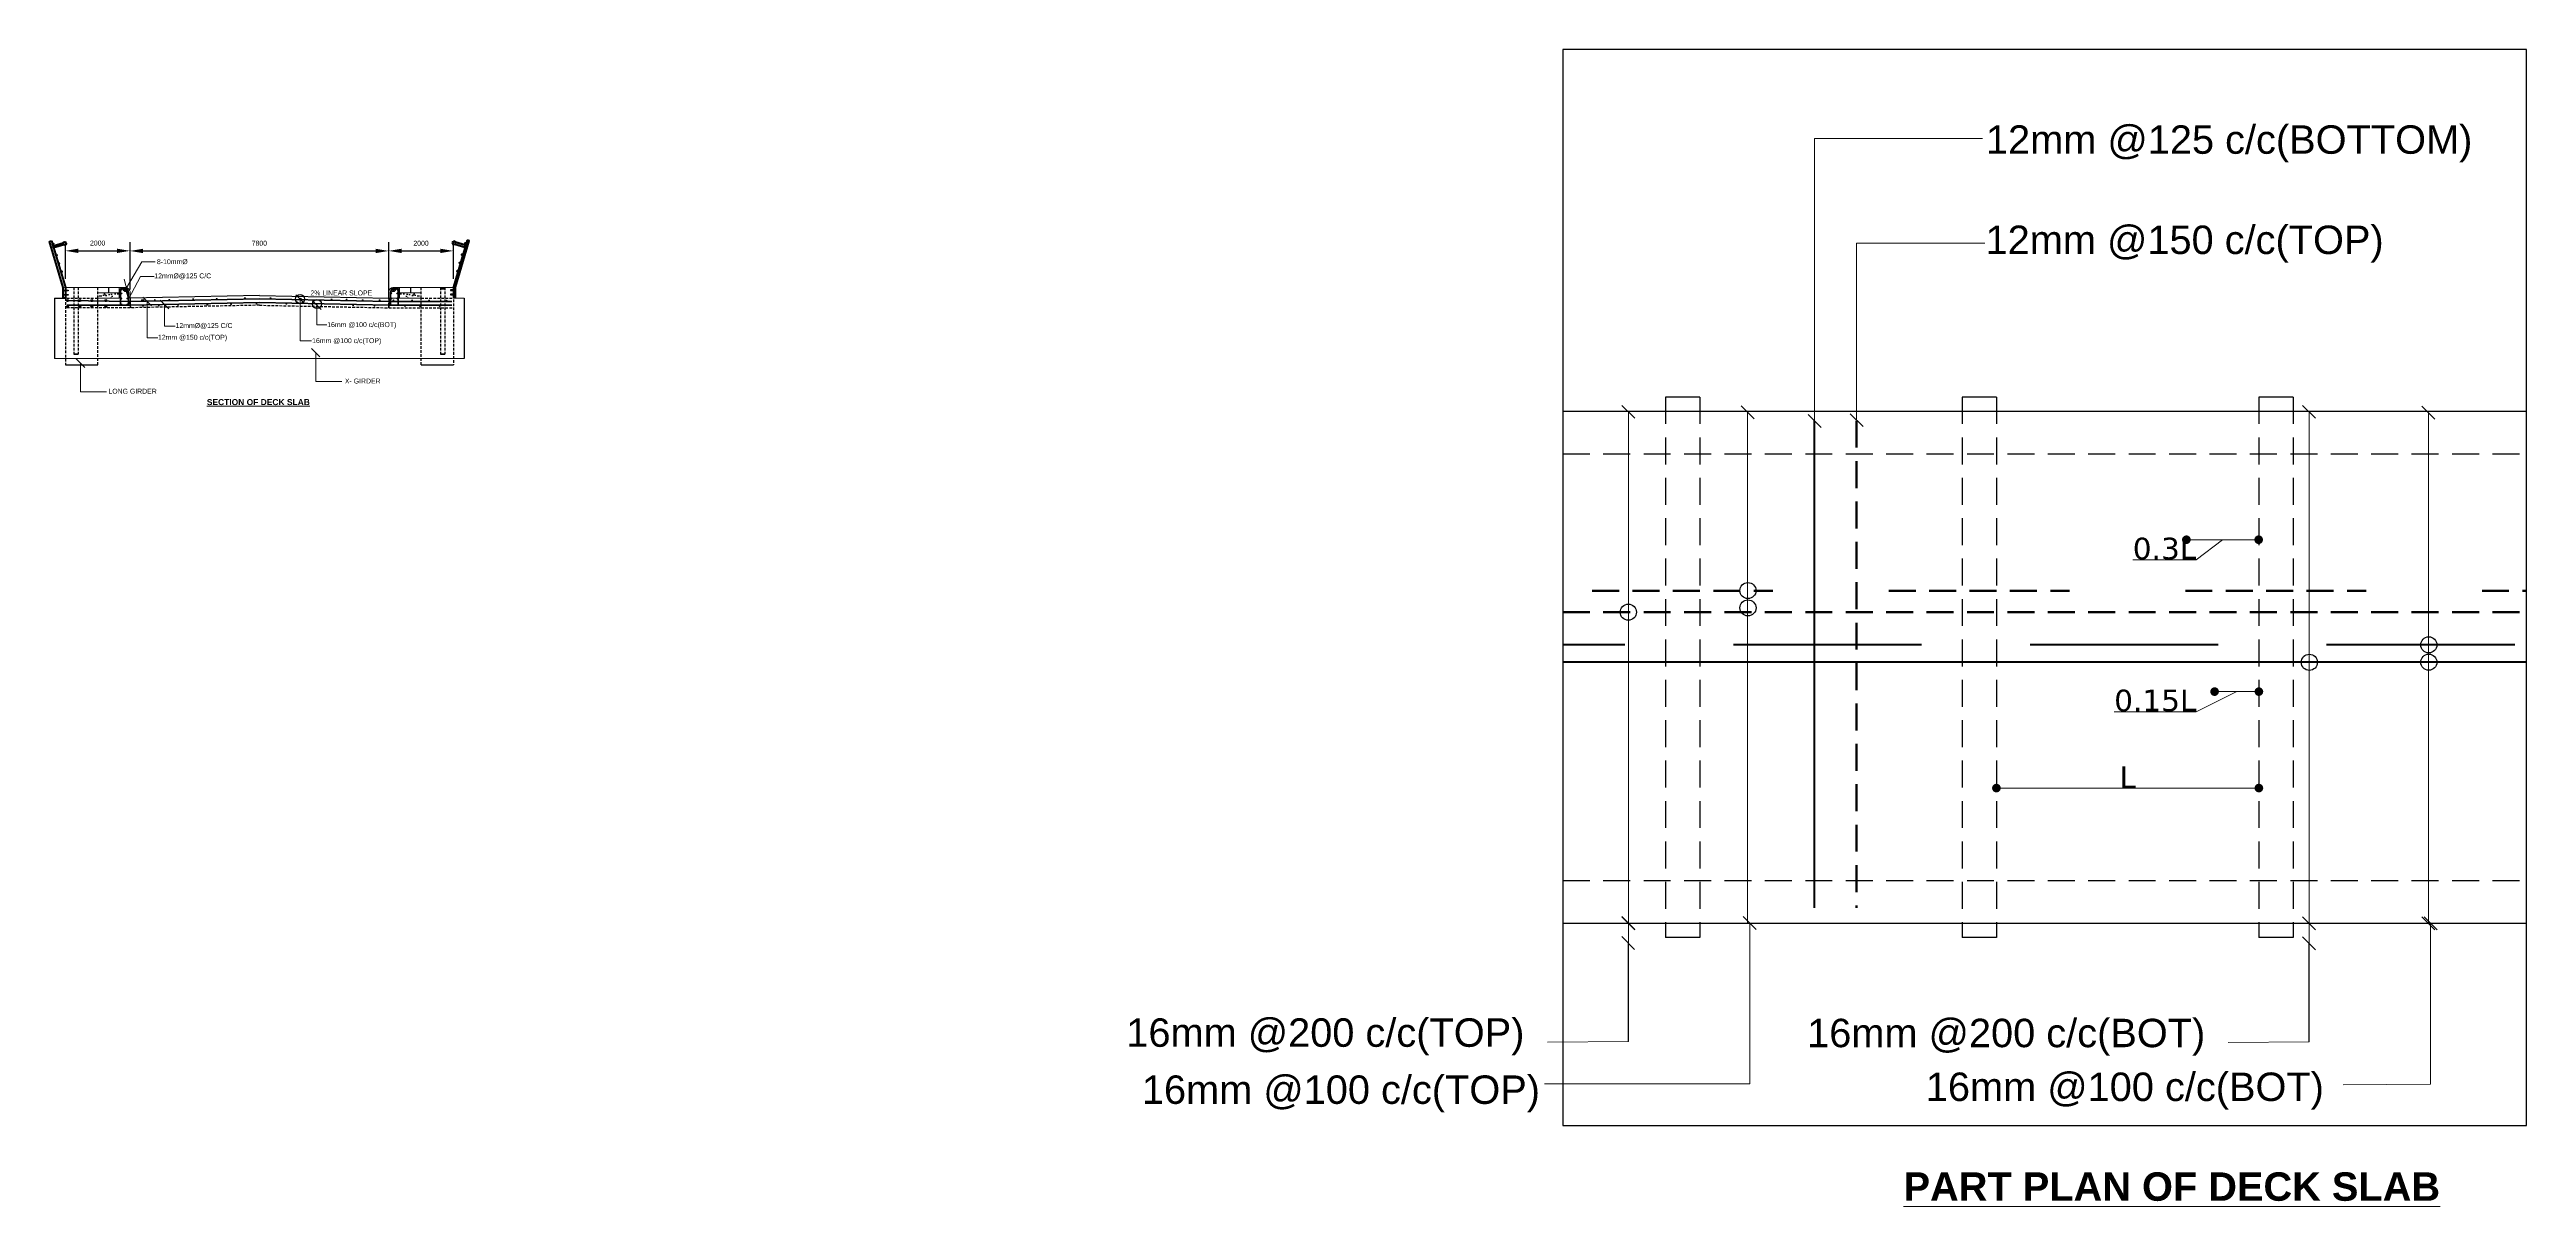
# Model space of a CAD drawing. Header units: millimetres. Extents: x 1231188 to 3899118, y -5478610 to -489530.
# Drawn here: x 3340511 to 3397963, y -3320766 to -3293919 of the extents above; entities that cross this region are included whole.
import ezdxf

# ---------------------------------------------------------------- set-up
doc = ezdxf.new("R2010")
doc.units = ezdxf.units.MM
doc.header["$LTSCALE"] = 25
doc.header["$MEASUREMENT"] = 0
doc.header["$PDMODE"] = 3
doc.linetypes.add('DASHED2', pattern=[0.375, 0.25, -0.125])
doc.linetypes.add('HIDDEN', pattern=[0.375, 0.25, -0.125])
doc.layers.get('0').update_dxf_attribs({"lineweight": 13})
doc.layers.get('Defpoints').update_dxf_attribs({"color": 230, "lineweight": 9})
for name, color, linetype, lineweight in [('DIM', 8, 'Continuous', 13), ('HAJ', 191, 'Continuous', 15), ('Outline', 191, 'Continuous', 40), ('Steel', 32, 'Continuous', 30), ('text', 7, 'Continuous', 18)]:
    doc.layers.add(name, color=color, linetype=linetype, lineweight=lineweight)
doc.styles.add('ARIAL', font='arial.ttf', dxfattribs={"height": 400})
doc.styles.get("Standard").update_dxf_attribs({"font": 'swissl.ttf'})
doc.styles.add('swis lt cn bt', font='verdana.ttf')
doc.dimstyles.new('dim-50', dxfattribs={"dimtxt": 200, "dimasz": 200, "dimexe": 20, "dimexo": 20, "dimgap": 0.09, "dimtad": 0, "dimdec": 0, "dimzin": 0, "dimdsep": 46, "dimtxsty": 'Standard', "dimcen": 0.09, "dimclrd": 5, "dimclrt": 5, "dimazin": 0, "dimtfac": 1, "dimtdec": 0, "dimtofl": 0, "dimtmove": 0, "dimatfit": 3, "dimfxl": 1, "dimtolj": 1, "dimtzin": 0, "dimarcsym": 0})
doc.dimstyles.new('meter', dxfattribs={"dimtxt": 150, "dimasz": 5, "dimexe": 3, "dimexo": 4, "dimgap": 1, "dimtad": 1, "dimdec": 0, "dimzin": 0, "dimdsep": 46, "dimtxsty": 'swis lt cn bt', "dimblk": 'OBLIQUE', "dimcen": 3, "dimdle": 3, "dimclrd": 8, "dimclre": 8, "dimclrt": 7, "dimadec": 0, "dimazin": 0, "dimtfac": 1, "dimtdec": 0, "dimtofl": 0, "dimtmove": 1, "dimatfit": 2, "dimldrblk": 'OBLIQUE', "dimfxl": 1, "dimtolj": 1, "dimtzin": 0, "dimlwd": 9, "dimlwe": 9, "dimarcsym": 0})

msp = doc.modelspace()

# ---------------------------------------------------------------- texts
at = {"layer": 'HAJ', "color": 0, "ltscale": 15, "attachment_point": 9}
for s, insert, char_height, width in [('{\\fArial|b0|i0|c0|p34;12mm @125 c/c(BOTTOM)}', (3396708.70901, -3296536.63553), 660, 15841.0594411), ('{\\fArial|b0|i0|c0|p34;12mm @150 c/c(TOP)}', (3394651.69945, -3298862.95284), 660, 10954.8513478), ('{\\fSwis721 Lt BT|b1|i0|c0|p34;\\LSECTION OF DECK SLAB}', (3346549.3838, -3302172.67043), 140, 11618.7817325), ('{\\fArial|b0|i0|c0|p34;16mm @200 c/c(TOP)}', (3374721.17938, -3317259.64743), 660, 10954.8513478), ('{\\fArial|b0|i0|c0|p34;16mm @200 c/c(BOT)}', (3390513.17938, -3317268.84309), 660, 10954.8513478), ('{\\fArial|b0|i0|c0|p34;16mm @100 c/c(TOP)}', (3375082.21246, -3318584.08862), 660, 10954.8513478), ('{\\fArial|b0|i0|c0|p34;16mm @100 c/c(BOT)}', (3393265.71246, -3318517.28428), 660, 10954.8513478), ('{\\fArial|b1|i0|c0|p34;\\LPART PLAN OF DECK SLAB}', (3395960.21246, -3320643.78428), 660, 18321.6629605)]:
    msp.add_mtext(s, dxfattribs=dict(at, insert=insert, char_height=char_height, width=width))
at = {"layer": 'text', "color": 7, "char_height": 114.610043, "width": 422863.3046001, "attachment_point": 1}
for s, insert in [('{\\fArial|b0|i0|c0|p34;8-10mm%%C }', (3343002.89825, -3298784.48508)), ('{\\fArial|b0|i0|c0|p34;12mm%%C@125 C/C }', (3342941.02236, -3299113.43804)), ('{\\fArial|b0|i0|c0|p34;2% LINEAR SLOPE}', (3346562.22324, -3299510.17918)), ('{\\fArial|b0|i0|c0|p34;12mm @150 c/c(TOP)}', (3343026.56638, -3300539.05513)), ('{\\fArial|b0|i0|c0|p34;12mm%%C@125 C/C }', (3343434.64659, -3300266.76753)), ('{\\fArial|b0|i0|c0|p34;16mm @100 c/c(TOP)}', (3346602.36857, -3300617.1875)), ('{\\fArial|b0|i0|c0|p34;16mm @100 c/c(BOT)}', (3346951.74459, -3300245.72453)), ('{\\fArial|b0|i0|c0|p34;LONG GIRDER }', (3341876.89195, -3301790.96103)), ('{\\fArial|b0|i0|c0|p34;X- GIRDER }', (3347361.77338, -3301553.83805))]:
    msp.add_mtext(s, dxfattribs=dict(at, insert=insert))

# ---------------------------------------------------------------- blocks, each defined once
blk = doc.blocks.new('R_275')
at = {"layer": 'Outline'}
for p, q in [((6871, 1142), (7118, 1142)), ((6871, 1092), (6871, 1142)), ((6871, 1136), (7114, 1136)), ((7118, 1092), (6871, 1092))]:
    blk.add_line(p, q, dxfattribs=at)
blk.add_circle((7146, 1117), 37.5, dxfattribs=at)
blk = doc.blocks.new('*D838')
at = {"layer": 'Defpoints', "color": 0, "lineweight": -2, "ltscale": 150, "transparency": 16777216}
for p in [(3342378, -3298590), (3340878, -3299437), (3342378, -3299537)]:
    blk.add_point(p, dxfattribs=at)
at = {"layer": 'DIM', "color": 0, "lineweight": -2, "ltscale": 150, "transparency": 16777216}
for p, q in [((3340878, -3299237), (3340878, -3298390)), ((3342378, -3299337), (3342378, -3298390))]:
    blk.add_line(p, q, dxfattribs=at)
at = {"layer": 'DIM', "color": 5, "lineweight": -2, "ltscale": 150, "transparency": 16777216}
blk.add_line((3341178, -3298590), (3342078, -3298590), dxfattribs=at)
for points in [[(3341178, -3298540), (3341178, -3298640), (3340878, -3298590)], [(3342078, -3298540), (3342078, -3298640), (3342378, -3298590)]]:
    blk.add_solid(points, dxfattribs=at)
at = {"layer": 'DIM', "color": 2, "ltscale": 150, "transparency": 16777216, "insert": (3341628, -3298411), "char_height": 400, "attachment_point": 5, "style": 'ARIAL'}
blk.add_mtext('\\A1;{\\H0.2865x;2000}', dxfattribs=at)
blk = doc.blocks.new('*D839')
at = {"layer": 'Defpoints', "color": 0, "lineweight": -2, "ltscale": 150, "transparency": 16777216}
for p in [(3348378, -3298593), (3342378, -3299687), (3348378, -3299687)]:
    blk.add_point(p, dxfattribs=at)
at = {"layer": 'DIM', "color": 0, "lineweight": -2, "ltscale": 150, "transparency": 16777216}
for p, q in [((3342378, -3299487), (3342378, -3298393)), ((3348378, -3299487), (3348378, -3298393))]:
    blk.add_line(p, q, dxfattribs=at)
at = {"layer": 'DIM', "color": 5, "lineweight": -2, "ltscale": 150, "transparency": 16777216}
blk.add_line((3342678, -3298593), (3348078, -3298593), dxfattribs=at)
for points in [[(3342678, -3298543), (3342678, -3298643), (3342378, -3298593)], [(3348078, -3298543), (3348078, -3298643), (3348378, -3298593)]]:
    blk.add_solid(points, dxfattribs=at)
at = {"layer": 'DIM', "color": 2, "ltscale": 150, "transparency": 16777216, "insert": (3345378, -3298414), "char_height": 400, "attachment_point": 5, "style": 'ARIAL'}
blk.add_mtext('\\A1;{\\H0.2865x;7800}', dxfattribs=at)
blk = doc.blocks.new('*D840')
at = {"layer": 'Defpoints', "color": 0, "lineweight": -2, "ltscale": 150, "transparency": 16777216}
for p in [(3349878, -3298592), (3349878, -3299437), (3348378, -3299912)]:
    blk.add_point(p, dxfattribs=at)
at = {"layer": 'DIM', "color": 0, "lineweight": -2, "ltscale": 150, "transparency": 16777216}
for p, q in [((3348378, -3299712), (3348378, -3298392)), ((3349878, -3299237), (3349878, -3298392))]:
    blk.add_line(p, q, dxfattribs=at)
at = {"layer": 'DIM', "color": 5, "lineweight": -2, "ltscale": 150, "transparency": 16777216}
blk.add_line((3348678, -3298592), (3349578, -3298592), dxfattribs=at)
for points in [[(3348678, -3298542), (3348678, -3298642), (3348378, -3298592)], [(3349578, -3298542), (3349578, -3298642), (3349878, -3298592)]]:
    blk.add_solid(points, dxfattribs=at)
at = {"layer": 'DIM', "color": 2, "ltscale": 150, "transparency": 16777216, "insert": (3349128, -3298414), "char_height": 400, "attachment_point": 5, "style": 'ARIAL'}
blk.add_mtext('\\A1;{\\H0.2865x;2000}', dxfattribs=at)
blk = doc.blocks.new('_Dot')
at = {"color": 0, "lineweight": -2}
blk.add_line((-0.5, 0), (-1, 0), dxfattribs=at)
at = {"color": 0, "const_width": 0.5}
blk.add_lwpolyline([(-0.25, 0, 1), (0.25, 0, 1)], format="xyb", close=True, dxfattribs=at)
blk = doc.blocks.new('*D892')
at = {"color": 5, "linetype": 'DASHED2', "lineweight": 9, "ltscale": 100, "transparency": 16777216}
for p, q in [((3385669, -3311082), (3385669, -3311054)), ((3391757, -3311082), (3391757, -3311054))]:
    blk.add_line(p, q, dxfattribs=at)
at = {"color": 8, "lineweight": 9, "ltscale": 100, "transparency": 16777216}
blk.add_line((3385869, -3311057), (3391557, -3311057), dxfattribs=at)
at = {"layer": 'Defpoints', "color": 0, "lineweight": -2, "ltscale": 100, "transparency": 16777216}
for p in [(3391757, -3311057), (3385669, -3312213), (3391757, -3312213)]:
    blk.add_point(p, dxfattribs=at)
at = {"color": 8, "lineweight": 9, "ltscale": 100, "transparency": 16777216, "xscale": 200, "yscale": 200, "zscale": 200, "rotation": 180}
blk.add_blockref('_Dot', (3385669, -3311057), dxfattribs=at)
at = {"color": 8, "lineweight": 9, "ltscale": 100, "transparency": 16777216, "xscale": 200, "yscale": 200, "zscale": 200}
blk.add_blockref('_Dot', (3391757, -3311057), dxfattribs=at)
at = {"color": 7, "lineweight": -2, "ltscale": 100, "transparency": 16777216, "insert": (3388713, -3310806), "char_height": 200, "attachment_point": 5, "style": 'swis lt cn bt'}
blk.add_mtext('\\A1;{\\H2.5x;L}', dxfattribs=at)
blk = doc.blocks.new('*D893')
at = {"color": 8, "lineweight": 9, "ltscale": 100, "transparency": 16777216}
for p, q in [((3391244, -3308819), (3390305, -3309289)), ((3390930, -3308819), (3391557, -3308819)), ((3390305, -3309289), (3388404, -3309289))]:
    blk.add_line(p, q, dxfattribs=at)
at = {"color": 5, "linetype": 'DASHED2', "lineweight": 9, "ltscale": 100, "transparency": 16777216}
for p, q in [((3390730, -3308844), (3390730, -3308816)), ((3391757, -3308844), (3391757, -3308816))]:
    blk.add_line(p, q, dxfattribs=at)
at = {"layer": 'Defpoints', "color": 0, "lineweight": -2, "ltscale": 100, "transparency": 16777216}
for p in [(3391757, -3308819), (3390730, -3309976), (3391757, -3309976)]:
    blk.add_point(p, dxfattribs=at)
at = {"color": 8, "lineweight": 9, "ltscale": 100, "transparency": 16777216, "xscale": 200, "yscale": 200, "zscale": 200, "rotation": 180}
blk.add_blockref('_Dot', (3390730, -3308819), dxfattribs=at)
at = {"color": 8, "lineweight": 9, "ltscale": 100, "transparency": 16777216, "xscale": 200, "yscale": 200, "zscale": 200}
blk.add_blockref('_Dot', (3391757, -3308819), dxfattribs=at)
at = {"color": 7, "lineweight": -2, "ltscale": 100, "transparency": 16777216, "insert": (3389355, -3309028), "char_height": 200, "attachment_point": 5, "style": 'swis lt cn bt'}
blk.add_mtext('\\A1;{\\H2.5x;0.15L}', dxfattribs=at)
blk = doc.blocks.new('*D894')
at = {"color": 8, "lineweight": 9, "ltscale": 100, "transparency": 16777216}
for p, q in [((3390300, -3305763), (3388836, -3305763)), ((3390275, -3305294), (3391552, -3305294)), ((3390913, -3305294), (3390300, -3305763))]:
    blk.add_line(p, q, dxfattribs=at)
at = {"color": 5, "linetype": 'DASHED2', "lineweight": 9, "ltscale": 100, "transparency": 16777216}
for p, q in [((3390075, -3305319), (3390075, -3305291)), ((3391752, -3305319), (3391752, -3305291))]:
    blk.add_line(p, q, dxfattribs=at)
at = {"layer": 'Defpoints', "color": 0, "lineweight": -2, "ltscale": 100, "transparency": 16777216}
for p in [(3391752, -3305294), (3390075, -3306499), (3391752, -3306450)]:
    blk.add_point(p, dxfattribs=at)
at = {"color": 8, "lineweight": 9, "ltscale": 100, "transparency": 16777216, "xscale": 200, "yscale": 200, "zscale": 200, "rotation": 180}
blk.add_blockref('_Dot', (3390075, -3305294), dxfattribs=at)
at = {"color": 8, "lineweight": 9, "ltscale": 100, "transparency": 16777216, "xscale": 200, "yscale": 200, "zscale": 200}
blk.add_blockref('_Dot', (3391752, -3305294), dxfattribs=at)
at = {"color": 7, "lineweight": -2, "ltscale": 100, "transparency": 16777216, "insert": (3389568, -3305502), "char_height": 200, "attachment_point": 5, "style": 'swis lt cn bt'}
blk.add_mtext('\\A1;{\\H2.5x;0.3L}', dxfattribs=at)

# ---------------------------------------------------------------- dimensions: what is measured, and where the dimension line sits
at = {"color": 4, "lineweight": -2, "ltscale": 100}
for base, p1, p2, text, picture, middle in [((3391751.97574, -3305293.52589), (3390074.71237, -3306499.23015), (3391751.97574, -3306450.03997), '{\\H2.5x;0.3L}', '*D894', (3390298.91134, -3305763.08011)), ((3391757.19808, -3308819.48715), (3390730.38914, -3309976.00123), (3391757.19808, -3309976.00123), '{\\H2.5x;0.15L}', '*D893', (3390304.13367, -3309289.04136))]:
    dim = msp.add_linear_dim(base=base, p1=p1, p2=p2, text=text, dimstyle='meter', override={"dimtxt": 200, "dimasz": 200, "dimpost": '', "dimblk": 'Dot', "dimclre": 5, "dimfxl": 25, "dimfxlon": 1}, dxfattribs=at)
    dim.commit()
    dim.dimension.update_dxf_attribs({"geometry": picture, "text_midpoint": middle, "dimtype": 160})
dim = msp.add_linear_dim(base=(3391757.19808, -3311056.68158), p1=(3385668.69808, -3312213.19567), p2=(3391757.19808, -3312213.19567), text='{\\H2.5x;L}', dimstyle='meter', override={"dimtxt": 200, "dimasz": 200, "dimpost": '', "dimblk": 'Dot', "dimclre": 5, "dimfxl": 25, "dimfxlon": 1}, dxfattribs=at)
dim.commit()
dim.dimension.update_dxf_attribs({"geometry": '*D892', "text_midpoint": (3388712.94808, -3310805.68158)})
at = {"layer": 'DIM', "ltscale": 150}
for base, p1, p2, text, picture, middle in [((3342378.27623, -3298589.59624), (3340878.27623, -3299437.45752), (3342378.27623, -3299537.45752), '{\\H0.2865x;2000}', '*D838', (3341628.27623, -3298411.08457)), ((3348378.27623, -3298592.73476), (3342378.27623, -3299687.45752), (3348378.27623, -3299687.45752), '{\\H0.2865x;7800}', '*D839', (3345378.27623, -3298414.22309)), ((3349878.27623, -3298592.42264), (3348378.27623, -3299912.45752), (3349878.27623, -3299437.45752), '{\\H0.2865x;2000}', '*D840', (3349128.27623, -3298413.91098))]:
    dim = msp.add_linear_dim(base=base, p1=p1, p2=p2, text=text, dimstyle='dim-50', override={"dimtxt": 300, "dimasz": 300, "dimexe": 200, "dimexo": 200, "dimgap": 120, "dimtad": 1, "dimtxsty": 'ARIAL', "dimclrt": 2}, dxfattribs=at)
    dim.commit()
    dim.dimension.update_dxf_attribs({"geometry": picture, "text_midpoint": middle})

# ---------------------------------------------------------------- hatches: boundary and pattern name
at = {"lineweight": -2, "ltscale": 100}
h = msp.add_hatch(color=4, dxfattribs=at)
edge = h.paths.add_edge_path()
edge.add_arc((3342171.95932, -3299485.36034), 14.96019, 0, 360)
h = msp.add_hatch(color=4, dxfattribs=at)
edge = h.paths.add_edge_path()
edge.add_arc((3342271.23743, -3299490.41662), 14.96019, 0, 360)
h = msp.add_hatch(color=4, dxfattribs=at)
edge = h.paths.add_edge_path()
edge.add_arc((3348485.31503, -3299490.41662), 14.96019, 0, 360)
h = msp.add_hatch(color=4, dxfattribs=at)
edge = h.paths.add_edge_path()
edge.add_arc((3348584.59314, -3299485.36034), 14.96019, 0, 360)
h = msp.add_hatch(color=4, dxfattribs=at)
edge = h.paths.add_edge_path()
edge.add_arc((3340927.80144, -3299746.29092), 23.3753, 0, 360)
h = msp.add_hatch(color=4, dxfattribs=at)
edge = h.paths.add_edge_path()
edge.add_arc((3340927.80144, -3299881.21698), 23.3753, 0, 360)
h = msp.add_hatch(color=4, dxfattribs=at)
edge = h.paths.add_edge_path()
edge.add_arc((3341214.90303, -3299746.29092), 23.3753, 0, 360)
h = msp.add_hatch(color=4, dxfattribs=at)
edge = h.paths.add_edge_path()
edge.add_arc((3341214.90303, -3299881.21698), 23.3753, 0, 360)
h = msp.add_hatch(color=4, dxfattribs=at)
edge = h.paths.add_edge_path()
edge.add_arc((3341492.00531, -3299746.29092), 23.3753, 0, 360)
h = msp.add_hatch(color=4, dxfattribs=at)
edge = h.paths.add_edge_path()
edge.add_arc((3341492.00531, -3299881.21698), 23.3753, 0, 360)
h = msp.add_hatch(dxfattribs=at)
h.set_pattern_fill('AR-SAND', color=4, scale=100, style=0)
h.set_pattern_definition([(37.5, (494803.01, -1846491.53), (-6.299336, 192.682377), [0, -152, 0, -170, 0, -162.5]), (7.5, (494803, -1846491.53), (176.97767, 282.214607), [0, -82, 0, -137, 0, -52.5]), (327.5, (494680.01, -1846491.53), (311.414186, 0.565905), [0, -50, 0, -180, 0, -235]), (317.5, (494680, -1846491.53), (300.61266, 87.767556), [0, -25, 0, -118, 0, -135])])
h.paths.add_polyline_path([(3342128.27623, -3299562.45752), (3341628.27623, -3299562.45752), (3341628.27623, -3299687.45752), (3342128.27623, -3299687.45752)])
h = msp.add_hatch(color=4, dxfattribs=at)
edge = h.paths.add_edge_path()
edge.add_arc((3341818.22209, -3299746.29092), 23.3753, 0, 360)
h = msp.add_hatch(color=4, dxfattribs=at)
edge = h.paths.add_edge_path()
edge.add_arc((3341818.22209, -3299881.21698), 23.3753, 0, 360)
h = msp.add_hatch(color=4, dxfattribs=at)
edge = h.paths.add_edge_path()
edge.add_arc((3342172.61851, -3299832.39384), 14.96019, 0, 360)
h = msp.add_hatch(color=4, dxfattribs=at)
edge = h.paths.add_edge_path()
edge.add_arc((3342172.65565, -3299576.68933), 14.96019, 0, 360)
h = msp.add_hatch(color=4, dxfattribs=at)
edge = h.paths.add_edge_path()
edge.add_arc((3342172.65565, -3299695.66483), 14.96019, 0, 360)
h = msp.add_hatch(color=4, dxfattribs=at)
edge = h.paths.add_edge_path()
edge.add_arc((3342322.25523, -3299571.86923), 14.96019, 0, 360)
h = msp.add_hatch(color=4, dxfattribs=at)
edge = h.paths.add_edge_path()
edge.add_arc((3342324.03783, -3299696.55965), 14.96019, 0, 360)
h = msp.add_hatch(color=4, dxfattribs=at)
edge = h.paths.add_edge_path()
edge.add_arc((3342325.30051, -3299835.401), 14.96019, 0, 360)
h = msp.add_hatch(color=4, dxfattribs=at)
edge = h.paths.add_edge_path()
edge.add_arc((3342671.83936, -3299746.29092), 23.3753, 0, 360)
h = msp.add_hatch(color=4, dxfattribs=at)
edge = h.paths.add_edge_path()
edge.add_arc((3342678.04134, -3299864.24186), 23.3753, 0, 360)
h = msp.add_hatch(color=4, dxfattribs=at)
edge = h.paths.add_edge_path()
edge.add_arc((3342953.28674, -3299732.40612), 23.3753, 0, 360)
h = msp.add_hatch(color=4, dxfattribs=at)
edge = h.paths.add_edge_path()
edge.add_arc((3343047.31917, -3299855.0574), 23.3753, 0, 360)
h = msp.add_hatch(color=4, dxfattribs=at)
edge = h.paths.add_edge_path()
edge.add_arc((3343289.10359, -3299726.65793), 23.3753, 0, 360)
h = msp.add_hatch(color=4, dxfattribs=at)
edge = h.paths.add_edge_path()
edge.add_arc((3343490.60298, -3299847.38982), 23.3753, 0, 360)
h = msp.add_hatch(color=4, dxfattribs=at)
edge = h.paths.add_edge_path()
edge.add_arc((3343843.21531, -3299711.77851), 23.3753, 0, 360)
h = msp.add_hatch(color=4, dxfattribs=at)
edge = h.paths.add_edge_path()
edge.add_arc((3344172.12456, -3299838.11555), 23.3753, 0, 360)
h = msp.add_hatch(color=4, dxfattribs=at)
edge = h.paths.add_edge_path()
edge.add_arc((3344389.17533, -3299706.45944), 23.3753, 0, 360)
h = msp.add_hatch(color=4, dxfattribs=at)
edge = h.paths.add_edge_path()
edge.add_arc((3344720.24785, -3299825.63453), 23.3753, 0, 360)
h = msp.add_hatch(color=4, dxfattribs=at)
edge = h.paths.add_edge_path()
edge.add_arc((3345043.25222, -3299686.83976), 23.3753, 0, 360)
h = msp.add_hatch(color=4, dxfattribs=at)
edge = h.paths.add_edge_path()
edge.add_arc((3345312.09138, -3299815.17935), 23.3753, 0, 360)
h = msp.add_hatch(color=4, dxfattribs=at)
edge = h.paths.add_edge_path()
edge.add_arc((3345636.42342, -3299689.44774), 23.3753, 0, 360)
h = msp.add_hatch(color=4, dxfattribs=at)
edge = h.paths.add_edge_path()
edge.add_arc((3346006.07263, -3299819.30088), 23.3753, 0, 360)
h = msp.add_hatch(color=4, dxfattribs=at)
edge = h.paths.add_edge_path()
edge.add_arc((3346338.14787, -3299702.44769), 23.3753, 0, 360)
h = msp.add_hatch(color=4, dxfattribs=at)
edge = h.paths.add_edge_path()
edge.add_arc((3346703.78621, -3299833.91418), 23.3753, 0, 360)
h = msp.add_hatch(color=4, dxfattribs=at)
edge = h.paths.add_edge_path()
edge.add_arc((3347052.50838, -3299719.36625), 23.3753, 0, 360)
h = msp.add_hatch(color=4, dxfattribs=at)
edge = h.paths.add_edge_path()
edge.add_arc((3347400.14427, -3299721.4819), 23.3753, 0, 360)
h = msp.add_hatch(color=4, dxfattribs=at)
edge = h.paths.add_edge_path()
edge.add_arc((3347551.63787, -3299852.44943), 23.3753, 0, 360)
h = msp.add_hatch(color=4, dxfattribs=at)
edge = h.paths.add_edge_path()
edge.add_arc((3347773.22871, -3299735.03073), 23.3753, 0, 360)
h = msp.add_hatch(color=4, dxfattribs=at)
edge = h.paths.add_edge_path()
edge.add_arc((3348049.0776, -3299863.73956), 23.3753, 0, 360)
h = msp.add_hatch(color=4, dxfattribs=at)
edge = h.paths.add_edge_path()
edge.add_arc((3348166.65528, -3299737.28609), 23.3753, 0, 360)
h = msp.add_hatch(color=4, dxfattribs=at)
edge = h.paths.add_edge_path()
edge.add_arc((3348432.51463, -3299696.55965), 14.96019, 0, 360)
h = msp.add_hatch(color=4, dxfattribs=at)
edge = h.paths.add_edge_path()
edge.add_arc((3348434.29723, -3299571.86923), 14.96019, 0, 360)
h = msp.add_hatch(color=4, dxfattribs=at)
edge = h.paths.add_edge_path()
edge.add_arc((3348487.72849, -3299739.54478), 23.3753, 0, 360)
h = msp.add_hatch(color=4, dxfattribs=at)
edge = h.paths.add_edge_path()
edge.add_arc((3348583.89681, -3299576.68933), 14.96019, 0, 360)
h = msp.add_hatch(color=4, dxfattribs=at)
edge = h.paths.add_edge_path()
edge.add_arc((3348583.89681, -3299695.66483), 14.96019, 0, 360)
h = msp.add_hatch(dxfattribs=at)
h.set_pattern_fill('AR-SAND', color=4, scale=100, style=0)
h.set_pattern_definition([(142.5, (6195953.54, -1846491.53), (6.299336, 192.682377), [0, -152, 0, -170, 0, -162.5]), (172.5, (6195953.54, -1846491.53), (-176.97767, 282.214607), [0, -82, 0, -137, 0, -52.5]), (212.5, (6196076.54, -1846491.53), (-311.414186, 0.565905), [0, -50, 0, -180, 0, -235]), (222.5, (6196076.54, -1846491.53), (-300.61266, 87.767556), [0, -25, 0, -118, 0, -135])])
h.paths.add_polyline_path([(3349128.27623, -3299687.45752), (3349128.27623, -3299562.45752), (3348628.27623, -3299562.45752), (3348628.27623, -3299687.45752)])
h = msp.add_hatch(color=4, dxfattribs=at)
edge = h.paths.add_edge_path()
edge.add_arc((3348755.81562, -3299868.73928), 23.3753, 0, 360)
h = msp.add_hatch(color=4, dxfattribs=at)
edge = h.paths.add_edge_path()
edge.add_arc((3348921.36581, -3299743.24718), 23.3753, 0, 360)
h = msp.add_hatch(color=4, dxfattribs=at)
edge = h.paths.add_edge_path()
edge.add_arc((3349104.87203, -3299872.7211), 23.3753, 0, 360)
h = msp.add_hatch(color=4, dxfattribs=at)
edge = h.paths.add_edge_path()
edge.add_arc((3349315.73938, -3299743.35362), 23.3753, 0, 360)
h = msp.add_hatch(color=4, dxfattribs=at)
edge = h.paths.add_edge_path()
edge.add_arc((3349562.07315, -3299869.86697), 23.3753, 0, 360)
h = msp.add_hatch(color=4, dxfattribs=at)
edge = h.paths.add_edge_path()
edge.add_arc((3349722.18268, -3299746.86973), 23.3753, 0, 360)
at = {"layer": 'Steel'}
for points in [[(3349895.95533, -3299490.64606), (3349883.95537, -3299490.67725), (3349884.00736, -3299510.67719), (3349896.00732, -3299510.64599)], [(3340860.25672, -3299502.3916), (3340872.25672, -3299502.3916), (3340872.25672, -3299522.3916), (3340860.25672, -3299522.3916)], [(3340860.25672, -3299602.3916), (3340872.25672, -3299602.3916), (3340872.25672, -3299622.3916), (3340860.25672, -3299622.3916)], [(3349896.21531, -3299590.64572), (3349884.21535, -3299590.67692), (3349884.26734, -3299610.67685), (3349896.2673, -3299610.64565)]]:
    msp.add_hatch(color=256, dxfattribs=at).paths.add_polyline_path(points)

# ---------------------------------------------------------------- linework, layer by layer
at = {"color": 4, "ltscale": 100}
for p, q in [((3342278.27623, -3299437.45752), (3340878.27623, -3299437.45752)), ((3340878.27623, -3299437.45752), (3340878.27623, -3299687.45752)), ((3342128.27623, -3299437.45752), (3342128.27623, -3299687.45752)), ((3348478.27623, -3299437.45752), (3349882.07195, -3299437.45752)), ((3348478.27623, -3299437.45752), (3349878.27623, -3299437.45752)), ((3348628.27623, -3299437.45752), (3348628.27623, -3299687.45752)), ((3342128.27623, -3299562.45752), (3341628.27623, -3299562.45752)), ((3341628.27623, -3299687.45752), (3342128.27623, -3299687.45752)), ((3342128.27623, -3299687.45752), (3341628.27623, -3299687.45752)), ((3342378.27623, -3299537.45752), (3342378.27623, -3299687.45752)), ((3348378.27623, -3299537.45752), (3348378.27623, -3299687.45752)), ((3348378.27623, -3299537.45752), (3348378.27623, -3299687.45752)), ((3348378.27623, -3299687.45752), (3349132.07195, -3299687.45752)), ((3348628.27623, -3299562.45752), (3349128.27623, -3299562.45752)), ((3350132.07195, -3301087.45752), (3340628.27623, -3301087.45752))]:
    msp.add_line(p, q, dxfattribs=at)
at = {"color": 0, "linetype": 'DASHED2', "lineweight": -2, "ltscale": 10}
for p, q in [((3341078.27623, -3299437.45752), (3341078.27623, -3300989.61578)), ((3341178.27623, -3299437.45752), (3341178.27623, -3300986.70036)), ((3341628.27623, -3299687.45752), (3341628.27623, -3299437.45752)), ((3349128.27623, -3299687.45752), (3349128.27623, -3299437.45752)), ((3349132.07195, -3299687.45752), (3349132.07195, -3299437.45752)), ((3349582.07195, -3299437.45752), (3349582.07195, -3300989.61578)), ((3349682.07195, -3299437.45752), (3349682.07195, -3300986.70036)), ((3349882.07195, -3299437.45752), (3349882.07195, -3301237.45752)), ((3340628.27623, -3299687.45752), (3341628.27623, -3299687.45752)), ((3340878.27623, -3299687.45752), (3340878.27623, -3301237.45752)), ((3342378.27623, -3299912.45752), (3340878.27623, -3299912.45752)), ((3341628.27623, -3301237.45752), (3341628.27623, -3299687.45752)), ((3345378.27623, -3299852.45752), (3342378.27623, -3299912.45752)), ((3345378.27623, -3299852.45752), (3348378.27623, -3299912.45752)), ((3348378.27623, -3299912.45752), (3349882.07195, -3299912.45752)), ((3349132.07195, -3301237.45752), (3349132.07195, -3299687.45752)), ((3349132.07195, -3299687.45752), (3349882.07195, -3299687.45752))]:
    msp.add_line(p, q, dxfattribs=at)
at = {"color": 4, "lineweight": -2, "ltscale": 100}
for p, q in [((3341876.27746, -3299438.36372), (3341876.27746, -3299562.21254)), ((3348880.275, -3299438.36372), (3348880.275, -3299562.21254)), ((3340628.27623, -3299687.45752), (3340628.27623, -3301087.45752)), ((3340628.27623, -3299687.45752), (3340878.27623, -3299687.45752)), ((3350132.07195, -3299687.45752), (3350132.07195, -3301087.45752))]:
    msp.add_line(p, q, dxfattribs=at)
at = {"color": 2, "lineweight": 35, "ltscale": 100}
for p, q in [((3349582.07195, -3299469.61578), (3349682.07195, -3299469.61578)), ((3341078.27623, -3300989.61578), (3341178.27623, -3300989.61578)), ((3349582.07195, -3300989.61578), (3349682.07195, -3300989.61578))]:
    msp.add_line(p, q, dxfattribs=at)
at = {"color": 3, "lineweight": 35, "ltscale": 100}
for p, q in [((3340923.67917, -3299852.93745), (3342378.27623, -3299852.93745)), ((3342378.27623, -3299767.43884), (3340927.80144, -3299746.29092)), ((3345378.27623, -3299707.43884), (3342378.27623, -3299767.43884)), ((3345378.27623, -3299790.0524), (3342378.27623, -3299850.0524)), ((3345379.87522, -3299707.40686), (3348379.87522, -3299767.40686)), ((3345381.52683, -3299789.98739), (3348381.52683, -3299849.98739)), ((3348379.87522, -3299767.40686), (3349843.76193, -3299767.40686)), ((3348381.52683, -3299849.98739), (3349840.0296, -3299849.98739))]:
    msp.add_line(p, q, dxfattribs=at)
at = {"color": 6, "lineweight": -2, "ltscale": 100}
for p, q in [((3345378.27623, -3299627.45752), (3342378.27623, -3299687.45752)), ((3342378.27623, -3299687.45752), (3342378.27623, -3299912.45752)), ((3345378.27623, -3299627.45752), (3348378.27623, -3299687.45752)), ((3345378.27623, -3299627.45752), (3348378.27623, -3299687.45752)), ((3348378.27623, -3299687.45752), (3348374.52727, -3299912.39503)), ((3348378.27623, -3299687.45752), (3348378.27623, -3299912.45752)), ((3340878.27623, -3301237.45752), (3341628.27623, -3301237.45752)), ((3349132.07195, -3301237.45752), (3349882.07195, -3301237.45752)), ((3375612.7997, -3302313.19567), (3397963.45953, -3302313.19567)), ((3375612.7997, -3314193.19567), (3397963.45953, -3314193.19567))]:
    msp.add_line(p, q, dxfattribs=at)
at = {"color": 1, "ltscale": 100}
msp.add_line((3349882.07195, -3299687.45752), (3350132.07195, -3299687.45752), dxfattribs=at)
at = {"color": 2, "lineweight": -2, "ltscale": 100}
msp.add_line((3375612.7997, -3302313.19567), (3397963.45953, -3302313.19567), dxfattribs=at)
at = {"color": 6, "linetype": 'DASHED2', "lineweight": -2, "ltscale": 100}
for p, q in [((3377996.19808, -3301983.19567), (3377996.19808, -3314523.19567)), ((3378788.19808, -3301983.19567), (3378788.19808, -3314523.19567)), ((3384876.69808, -3301983.19567), (3384876.69808, -3314523.19567)), ((3385668.69808, -3301983.19567), (3385668.69808, -3314523.19567)), ((3391757.19808, -3301983.19567), (3391757.19808, -3314523.19567)), ((3392549.19808, -3301983.19567), (3392549.19808, -3314523.19567)), ((3375612.7997, -3303303.19567), (3397963.45953, -3303303.19567)), ((3375612.7997, -3313203.19567), (3397963.45953, -3313203.19567))]:
    msp.add_line(p, q, dxfattribs=at)
at = {"color": 1, "lineweight": -2, "ltscale": 100}
for p, q in [((3378788.19808, -3301983.19567), (3377996.19808, -3301983.19567)), ((3385668.69808, -3301983.19567), (3384876.69808, -3301983.19567)), ((3392549.19808, -3301983.19567), (3391757.19808, -3301983.19567)), ((3378788.19808, -3314523.19567), (3377996.19808, -3314523.19567)), ((3385668.69808, -3314523.19567), (3384876.69808, -3314523.19567)), ((3392549.19808, -3314523.19567), (3391757.19808, -3314523.19567))]:
    msp.add_line(p, q, dxfattribs=at)
at = {"color": 4, "lineweight": 40, "ltscale": 100}
for p, q in [((3381443.43432, -3302531.87325), (3381443.43432, -3313836.57358)), ((3375612.7997, -3307728.73866), (3377053.81871, -3307728.73866)), ((3379567.99743, -3307728.73866), (3383934.31871, -3307728.73866)), ((3386448.49743, -3307728.73866), (3390814.81871, -3307728.73866)), ((3393328.99743, -3307728.73866), (3397695.31871, -3307728.73866)), ((3375612.7997, -3308130.97404), (3397963.45953, -3308130.97404))]:
    msp.add_line(p, q, dxfattribs=at)
at = {"color": 4, "linetype": 'HIDDEN', "lineweight": 50, "ltscale": 100}
for p, q in [((3382423.34026, -3302531.87325), (3382423.34026, -3313836.57358)), ((3376290.67423, -3306477.8944), (3380486.06928, -3306477.8944)), ((3383171.17423, -3306477.8944), (3387366.56928, -3306477.8944)), ((3390051.67423, -3306477.8944), (3394247.06928, -3306477.8944)), ((3396932.17423, -3306477.8944), (3397963.45953, -3306477.8944)), ((3375612.7997, -3306975.7389), (3397963.45953, -3306975.7389))]:
    msp.add_line(p, q, dxfattribs=at)
at = {"color": 3, "lineweight": -2, "ltscale": 100}
msp.add_line((3375612.7997, -3314193.19567), (3397963.45953, -3314193.19567), dxfattribs=at)
at = {"color": 4, "lineweight": -2, "ltscale": 100}
msp.add_lwpolyline([(3375612.7997, -3318883.71109), (3397963.45953, -3318883.71109), (3397963.45953, -3293918.67455), (3375612.7997, -3293918.67455)], close=True, dxfattribs=at)
at = {"color": 3, "lineweight": 35, "ltscale": 100}
for points in [[(3342157.64128, -3299850.81279), (3342340.30262, -3299850.81279), (3342340.30262, -3299569.69933, 0.4193620603), (3342240.30262, -3299469.69933), (3342157.64128, -3299469.69933)], [(3348598.91118, -3299850.81279), (3348416.24984, -3299850.81279), (3348416.24984, -3299569.69933, -0.4193620603), (3348516.24984, -3299469.69933), (3348598.91118, -3299469.69933)]]:
    msp.add_lwpolyline(points, format="xyb", close=True, dxfattribs=at)
at = {"color": 4, "lineweight": -2, "ltscale": 100}
for centre, radius in [((3342171.95932, -3299485.36034), 14.96019), ((3342271.58876, -3299489.48201), 45.5425), ((3342271.23743, -3299490.41662), 14.96019), ((3348484.9637, -3299489.48201), 45.5425), ((3348485.31503, -3299490.41662), 14.96019), ((3348584.59314, -3299485.36034), 14.96019), ((3340927.80144, -3299746.29092), 23.3753), ((3340927.80144, -3299881.21698), 23.3753), ((3341214.90303, -3299746.29092), 23.3753), ((3341214.90303, -3299881.21698), 23.3753), ((3341492.00531, -3299746.29092), 23.3753), ((3341492.00531, -3299881.21698), 23.3753), ((3341818.22209, -3299746.29092), 23.3753), ((3341818.22209, -3299881.21698), 23.3753), ((3342172.61851, -3299832.39384), 14.96019), ((3342172.65565, -3299576.68933), 14.96019), ((3342172.65565, -3299695.66483), 14.96019), ((3342322.25523, -3299571.86923), 14.96019), ((3342324.03783, -3299696.55965), 14.96019), ((3342325.30051, -3299835.401), 14.96019), ((3342671.83936, -3299746.29092), 23.3753), ((3346322.91216, -3299709.01087), 104.57793), ((3346714.55612, -3299825.21207), 104.57793), ((3348432.51463, -3299696.55965), 14.96019), ((3348434.29723, -3299571.86923), 14.96019), ((3348583.89681, -3299576.68933), 14.96019), ((3348583.89681, -3299695.66483), 14.96019), ((3379905.80159, -3306473.97668), 187.00729), ((3377131.31445, -3306975.7389), 187.00729), ((3379905.80159, -3306876.21207), 187.00729), ((3392927.61061, -3308138.83405), 187.00729), ((3395697.80159, -3307734.01661), 187.00729), ((3395697.80159, -3308136.252), 187.00729)]:
    msp.add_circle(centre, radius, dxfattribs=at)
at = {"color": 4, "ltscale": 100}
for centre, start, end in [((3342248.64335, -3299567.0904), 12.8760564935, 77.1239435065), ((3348507.90912, -3299567.0904), 102.8760564675, 167.1239435325)]:
    msp.add_arc(centre, 132.97666, start, end, dxfattribs=at)
at = {"layer": 'Outline'}
for points in [[(3350194.31116, -3298346.13403), (3349877.7864, -3299425.69307), (3349878.43635, -3299675.69223)], [(3349878.43635, -3299675.69223), (3349928.43618, -3299675.56224), (3349927.80507, -3299432.80826), (3350242.29136, -3298360.20174), (3350194.31116, -3298346.13403)], [(3340878.25672, -3299687.3916), (3340828.25672, -3299687.3916), (3340828.25672, -3299444.6368), (3340510.98292, -3298372.85152), (3340558.92638, -3298358.65912)], [(3340558.92638, -3298358.65912), (3340878.25672, -3299437.3916), (3340878.25672, -3299687.3916)]]:
    msp.add_lwpolyline(points, dxfattribs=at)
for centre in [(3340592.15684, -3298426.8808), (3340670.21504, -3298690.56986), (3340726.98464, -3298882.34372), (3350027.61495, -3298870.25378), (3350083.88579, -3298678.33298), (3350161.25818, -3298414.44188), (3340783.75424, -3299074.11757), (3349971.34412, -3299062.17458)]:
    msp.add_circle(centre, 12.5, dxfattribs=at)
at = {"layer": 'Steel'}
for points in [[(3340553.17317, -3298360.36221), (3340872.25672, -3299438.26103), (3340872.25672, -3299687.3916)], [(3350200.06879, -3298347.82216), (3349883.78864, -3299426.54689), (3349884.43633, -3299675.67663)]]:
    msp.add_lwpolyline(points, dxfattribs=at)
for points in [[(3340828.58198, -3299269.58494), (3340834.33519, -3299267.88186), (3340862.71999, -3299363.76878), (3340856.96678, -3299365.47187)], [(3349911.01701, -3299492.6069), (3349811.01735, -3299492.86689), (3349811.05895, -3299508.86683), (3349911.05861, -3299508.60685)], [(3349895.95533, -3299490.64606), (3349883.95537, -3299490.67725), (3349884.00736, -3299510.67719), (3349896.00732, -3299510.64599)], [(3340845.20018, -3299504.3916), (3340945.20018, -3299504.3916), (3340945.20018, -3299520.3916), (3340845.20018, -3299520.3916)], [(3340845.20018, -3299604.3916), (3340945.20018, -3299604.3916), (3340945.20018, -3299620.3916), (3340845.20018, -3299620.3916)], [(3340860.25672, -3299502.3916), (3340872.25672, -3299502.3916), (3340872.25672, -3299522.3916), (3340860.25672, -3299522.3916)], [(3349911.27699, -3299592.60657), (3349811.27733, -3299592.86655), (3349811.31893, -3299608.86649), (3349911.31859, -3299608.60651)]]:
    msp.add_lwpolyline(points, close=True, dxfattribs=at)
at = {"layer": 'text'}
msp.add_line((3340878.25672, -3299437.3916), (3340828.25672, -3299451.584), dxfattribs=at)

# ---------------------------------------------------------------- block references
at = {"layer": 'Outline', "rotation": 16.49000000614545}
msp.add_blockref('R_275', (3334327.65284, -3301516.94171), dxfattribs=at)
at = {"layer": 'Outline', "xscale": -1, "rotation": 343.658958055418}
msp.add_blockref('R_275', (3356433.77457, -3301488.20586), dxfattribs=at)

msp.set_redraw_order([(e.dxf.handle, doc.entitydb.next_handle()) for e in msp.query("TEXT MTEXT ATTDEF DIMENSION ARC_DIMENSION")])  # texts and dimensions are drawn at this point

# ---------------------------------------------------------------- leaders
at = {"color": 4, "lineweight": -2, "ltscale": 100}
for points, override in [([(3381452.80971, -3302539.27643), (3381452.80971, -3295984.79578), (3385349.46685, -3295984.79578)], {"dimtxt": 200, "dimasz": 300, "dimgap": 1, "dimtad": 0, "dimpost": '', "dimclre": 5, "dimfxl": 25, "dimfxlon": 1}), ([(3342295.04116, -3299452.39822), (3342653.55837, -3298847.62439), (3342958.23533, -3298847.62439)], {"dimtxt": 200, "dimasz": 300, "dimgap": 1, "dimtad": 0, "dimpost": '', "dimclre": 5, "dimfxl": 25, "dimfxlon": 1}), ([(3382425.10504, -3302520.53135), (3382425.10504, -3298413.71265), (3385396.74823, -3298413.71265)], {"dimtxt": 200, "dimasz": 300, "dimgap": 1, "dimtad": 0, "dimpost": '', "dimclre": 5, "dimfxl": 25, "dimfxlon": 1}), ([(3342342.8838, -3299708.17043), (3342617.4049, -3299185.17071), (3342940.3838, -3299185.67043)], {"dimtxt": 200, "dimasz": 300, "dimgap": 1, "dimtad": 0, "dimpost": '', "dimclre": 5, "dimfxl": 25, "dimfxlon": 1}), ([(3342772.25567, -3299767.40134), (3342772.25567, -3300607.40843), (3343021.01095, -3300607.40843)], {"dimtxt": 200, "dimasz": 200, "dimgap": 1, "dimtad": 0, "dimpost": '', "dimclre": 5, "dimfxl": 25, "dimfxlon": 1}), ([(3343177.98407, -3299836.57918), (3343177.98407, -3300340.58343), (3343428.51095, -3300342.02789)], {"dimtxt": 200, "dimasz": 200, "dimgap": 1, "dimtad": 0, "dimpost": '', "dimclre": 5, "dimfxl": 25, "dimfxlon": 1}), ([(3346321.13884, -3299714.09708), (3346321.13884, -3300681.75517), (3346589.3838, -3300682.17043)], {"dimtxt": 200, "dimasz": 200, "dimgap": 1, "dimtad": 0, "dimpost": '', "dimclre": 5, "dimfxl": 25, "dimfxlon": 1}), ([(3346713.96192, -3299849.2194), (3346713.96192, -3300311.25656), (3346940.91914, -3300311.25656)], {"dimtxt": 200, "dimasz": 200, "dimgap": 1, "dimtad": 0, "dimpost": '', "dimclre": 5, "dimfxl": 25, "dimfxlon": 1}), ([(3341227.32556, -3301193.91599), (3341227.32556, -3301862.98435), (3341835.61177, -3301862.98435)], {"dimtxt": 200, "dimasz": 200, "dimgap": 1, "dimtad": 0, "dimpost": '', "dimclre": 5, "dimfxl": 25, "dimfxlon": 1}), ([(3346684.30754, -3300953.22395), (3346684.30754, -3301622.29232), (3347292.59375, -3301622.29232)], {"dimtxt": 200, "dimasz": 200, "dimgap": 1, "dimtad": 0, "dimpost": '', "dimclre": 5, "dimfxl": 25, "dimfxlon": 1}), ([(3377131.31445, -3302326.62599), (3377131.31445, -3314193.19567)], {"dimtxt": 200, "dimasz": 300, "dimgap": 1, "dimtad": 0, "dimpost": '', "dimclre": 5, "dimfxl": 25, "dimfxlon": 1}), ([(3379898.19098, -3302336.56166), (3379898.19098, -3314183.03822)], {"dimtxt": 200, "dimasz": 300, "dimgap": 1, "dimtad": 0, "dimpost": '', "dimclre": 5, "dimfxl": 25, "dimfxlon": 1}), ([(3392920, -3302326.62599), (3392920, -3314193.19567)], {"dimtxt": 200, "dimasz": 300, "dimgap": 1, "dimtad": 0, "dimpost": '', "dimclre": 5, "dimfxl": 25, "dimfxlon": 1}), ([(3395690.19098, -3302345.75732), (3395690.19098, -3314192.23388)], {"dimtxt": 200, "dimasz": 300, "dimgap": 1, "dimtad": 0, "dimpost": '', "dimclre": 5, "dimfxl": 25, "dimfxlon": 1}), ([(3377131.31445, -3314193.19567), (3377131.31445, -3306480.47645)], {"dimtxt": 200, "dimasz": 300, "dimgap": 1, "dimtad": 0, "dimpost": '', "dimclre": 5, "dimfxl": 25, "dimfxlon": 1}), ([(3392920, -3314193.19567), (3392920, -3306480.47645)], {"dimtxt": 200, "dimasz": 300, "dimgap": 1, "dimtad": 0, "dimpost": '', "dimclre": 5, "dimfxl": 25, "dimfxlon": 1}), ([(3395690.19098, -3314193.19567), (3395690.19098, -3312213.19567)], {"dimtxt": 200, "dimasz": 300, "dimgap": 1, "dimtad": 0, "dimpost": '', "dimclre": 5, "dimfxl": 25, "dimfxlon": 1}), ([(3379947.7578, -3314188.27888), (3379947.7578, -3317922.29914), (3375189, -3317921)], {"dimtxt": 200, "dimasz": 300, "dimgap": 1, "dimtad": 0, "dimpost": '', "dimclre": 5, "dimfxl": 25, "dimfxlon": 1}), ([(3377131.31445, -3314190.86093), (3377131.31445, -3316936.16373), (3375254.00903, -3316951.51083)], {"dimtxt": 200, "dimasz": 300, "dimgap": 1, "dimtad": 0, "dimpost": '', "dimclre": 5, "dimfxl": 25, "dimfxlon": 1}), ([(3392923.31445, -3314200.0566), (3392923.31445, -3316945.35939), (3391046.00903, -3316960.7065)], {"dimtxt": 200, "dimasz": 300, "dimgap": 1, "dimtad": 0, "dimpost": '', "dimclre": 5, "dimfxl": 25, "dimfxlon": 1}), ([(3395739.7578, -3314197.47454), (3395739.7578, -3317931.49481), (3393709.83045, -3317939.87978)], {"dimtxt": 200, "dimasz": 300, "dimgap": 1, "dimtad": 0, "dimpost": '', "dimclre": 5, "dimfxl": 25, "dimfxlon": 1}), ([(3377127.27016, -3314651.21089), (3377127.27016, -3316936.16373)], {"dimtxt": 200, "dimasz": 300, "dimgap": 1, "dimtad": 0, "dimpost": '', "dimclre": 5, "dimfxl": 25, "dimfxlon": 1}), ([(3392919.27016, -3314660.40656), (3392919.27016, -3316945.35939)], {"dimtxt": 200, "dimasz": 300, "dimgap": 1, "dimtad": 0, "dimpost": '', "dimclre": 5, "dimfxl": 25, "dimfxlon": 1})]:
    msp.add_leader(points, dimstyle='meter', override=override, dxfattribs=at)

doc.saveas('drawing.dxf')
